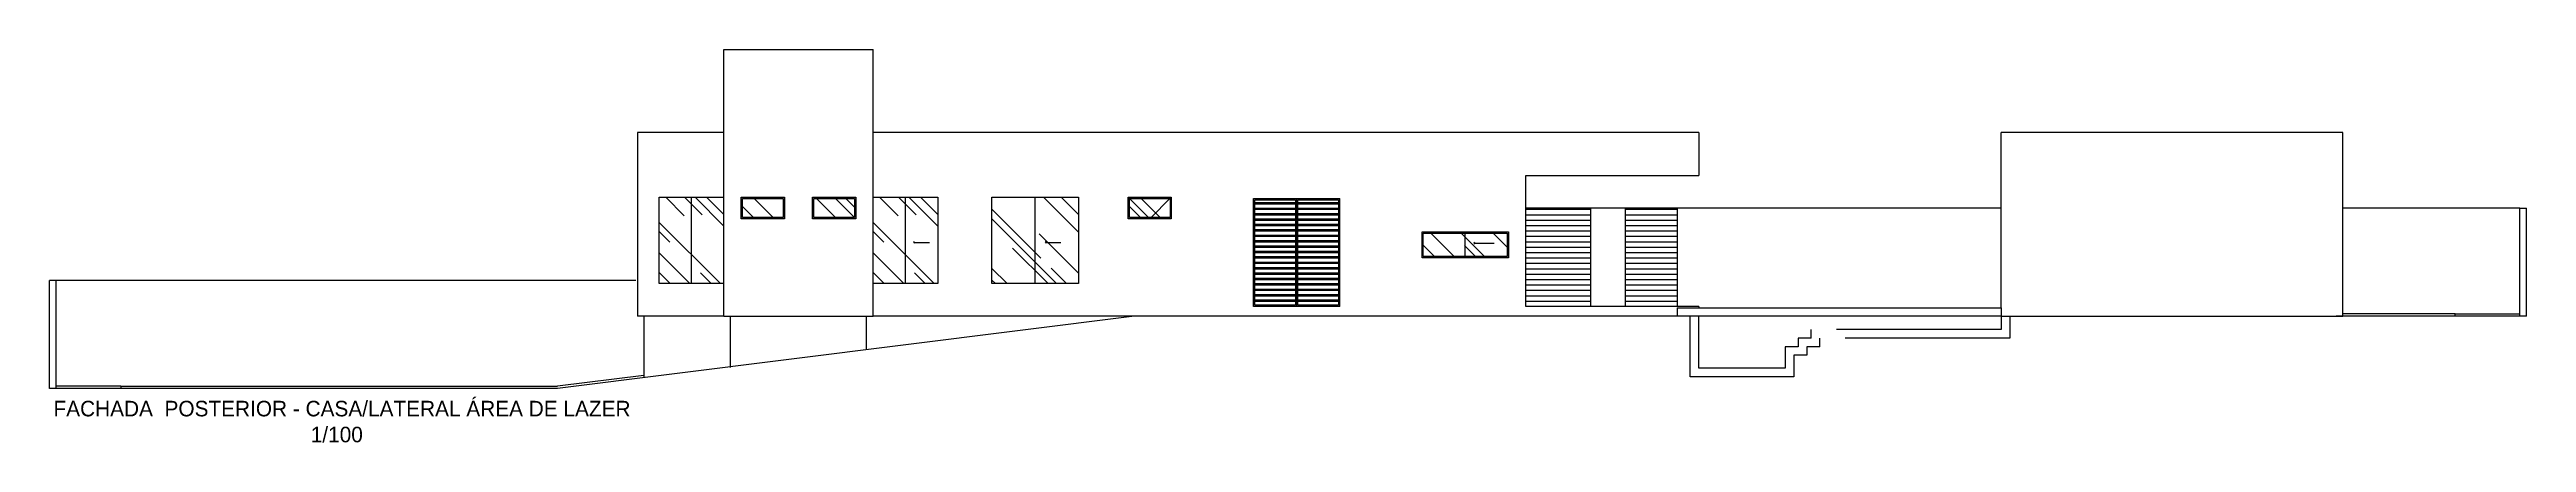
# Model space of a CAD drawing. Header units: feet. Extents: x 1734 to 1931, y 883 to 1088.
# Drawn here: x 1812 to 1869.3, y 940 to 949.1 of the extents above; entities that cross this region are included whole.
import ezdxf

# ---------------------------------------------------------------- set-up
doc = ezdxf.new("R2010")
doc.units = ezdxf.units.FT
doc.header["$LTSCALE"] = 0.3
doc.header["$MEASUREMENT"] = 0
doc.linetypes.add('HIDDEN', pattern=[9.525, 6.35, -3.175])
doc.layers.get('0').update_dxf_attribs({"linetype": 'CONTINUOUS'})
for name, color, linetype in [('1', 1, 'CONTINUOUS'), ('2', 44, 'CONTINUOUS'), ('3', 3, 'CONTINUOUS'), ('4', 4, 'CONTINUOUS'), ('5', 5, 'CONTINUOUS'), ('Cotas', 1, 'CONTINUOUS'), ('projecao', 8, 'HIDDEN'), ('Texto', 44, 'CONTINUOUS')]:
    doc.layers.add(name, color=color, linetype=linetype)
doc.styles.add('style1', font='GOTHIC.TTF')
doc.dimstyles.new('ESC-50', dxfattribs={"dimtxt": 0.1, "dimasz": 0.04, "dimexe": 0.06, "dimexo": 0.15, "dimgap": 0.02, "dimtad": 1, "dimzin": 4, "dimdsep": 46, "dimtxsty": 'style1', "dimblk": 'OBLIQUE', "dimcen": 0.01, "dimdle": 0.04, "dimclrd": 14, "dimclre": 14, "dimclrt": 2, "dimazin": 0, "dimtfac": 1, "dimtix": 1, "dimtmove": 2, "dimatfit": 0, "dimldrblk": 'OPEN90', "dimfxl": 1, "dimtolj": 1, "dimtzin": 4, "dimlwd": -1, "dimlwe": -1, "dimarcsym": 0})

# ---------------------------------------------------------------- blocks, each defined once
blk = doc.blocks.new('_Open90')
at = {"color": 0, "linetype": 'ByBlock', "lineweight": -2}
for p, q in [((0, 0), (-1, 0)), ((-0.5, 0.5), (0, 0)), ((0, 0), (-0.5, -0.5))]:
    blk.add_line(p, q, dxfattribs=at)

msp = doc.modelspace()

# ---------------------------------------------------------------- hatches: boundary and pattern name
at = {"layer": '1', "linetype": 'Continuous'}
h = msp.add_hatch(dxfattribs=at)
h.set_pattern_fill('AR-RROOF,_O', color=256, angle=315)
h.set_pattern_definition([(315, (1826.0887, 943.6898), (2.26274, -0.84853), [15, -2, 5, -1]), (315, (1827.3827, 943.1029), (0.23335, 1.64756), [3, -0.33, 6, -0.75]), (315, (1827.0433, 943.9373), (4.15072, -3.2032), [8, -1.4, 4, -1])])
h.paths.add_polyline_path([(1826.839, 945.69), (1826.089, 945.69), (1826.089, 943.69), (1826.839, 943.69)])
h.paths.add_polyline_path([(1827.589, 945.69), (1826.839, 945.69), (1826.839, 943.69), (1827.589, 943.69)])
h = msp.add_hatch(dxfattribs=at)
h.set_pattern_fill('AR-RROOF,_O', color=256, angle=315)
h.set_pattern_definition([(315, (1828.0187, 945.2198), (2.26274, -0.84853), [15, -2, 5, -1]), (315, (1829.3127, 944.6329), (0.2333, 1.6476), [3, -0.33, 6, -0.75]), (315, (1828.9733, 945.4673), (4.15072, -3.2032), [8, -1.4, 4, -1])])
h.paths.add_polyline_path([(1828.959, 945.66), (1828.019, 945.66), (1828.019, 945.22), (1828.959, 945.22)])
h.paths.add_polyline_path([(1830.609, 945.66), (1829.669, 945.66), (1829.669, 945.22), (1830.609, 945.22)])
h = msp.add_hatch(dxfattribs=at)
h.set_pattern_fill('AR-RROOF,_O', color=256, angle=315)
h.set_pattern_definition([(315, (1831.0387, 943.6898), (2.26274, -0.84853), [15, -2, 5, -1]), (315, (1832.3327, 943.1029), (0.23335, 1.64756), [3, -0.33, 6, -0.75]), (315, (1831.9933, 943.9373), (4.15072, -3.20319), [8, -1.4, 4, -1])])
h.paths.add_polyline_path([(1831.789, 945.69), (1831.039, 945.69), (1831.039, 943.69), (1831.789, 943.69)])
h.paths.add_polyline_path([(1832.539, 945.69), (1831.789, 945.69), (1831.789, 943.69), (1832.539, 943.69)])
h.paths.add_polyline_path([(1834.789, 945.69), (1833.789, 945.69), (1833.789, 943.69), (1834.789, 943.69)])
h.paths.add_polyline_path([(1835.789, 945.69), (1834.789, 945.69), (1834.789, 943.69), (1835.789, 943.69)])
h = msp.add_hatch(dxfattribs=at)
h.set_pattern_fill('AR-RROOF,_O', color=256, angle=315)
h.set_pattern_definition([(315, (1836.9687, 945.2198), (2.2627, -0.8485), [15, -2, 5, -1]), (315, (1838.2627, 944.6329), (0.2333, 1.6476), [3, -0.33, 6, -0.75]), (315, (1837.9233, 945.4673), (4.1507, -3.2032), [8, -1.4, 4, -1])])
h.paths.add_polyline_path([(1837.909, 945.66), (1837.469, 945.22), (1837.909, 945.22)], flags=17)
h.paths.add_polyline_path([(1836.969, 945.66), (1836.969, 945.22), (1837.409, 945.22)], flags=17)
h.paths.add_polyline_path([(1837.909, 945.66), (1836.969, 945.66), (1837.409, 945.22), (1837.469, 945.22)])
h = msp.add_hatch(dxfattribs=at)
h.set_pattern_fill('LINE,_O', color=256)
h.set_pattern_definition([(0, (1839.86775, 943.15983), (0, 0.125), [])])
h.paths.add_polyline_path([(1841.808, 945.6), (1840.868, 945.6), (1840.868, 943.16), (1841.808, 943.16)])
h.paths.add_polyline_path([(1840.808, 945.6), (1839.868, 945.6), (1839.868, 943.16), (1840.808, 943.16)])
h = msp.add_hatch(dxfattribs=at)
h.set_pattern_fill('LINE,_O', color=256)
h.set_pattern_definition([(0, (1839.86868, 943.18982), (0, 0.125), [])])
h.paths.add_polyline_path([(1841.809, 945.63), (1840.869, 945.63), (1840.869, 943.19), (1841.809, 943.19)])
h.paths.add_polyline_path([(1840.809, 945.63), (1839.869, 945.63), (1839.869, 943.19), (1840.809, 943.19)])
h = msp.add_hatch(dxfattribs=at)
h.set_pattern_fill('LINE,_O', color=256)
h.set_pattern_definition([(0, (1846.13868, 943.15982), (0, 0.125), [])])
h.paths.add_polyline_path([(1846.139, 943.19), (1846.139, 943.16), (1847.639, 943.16), (1847.639, 945.44), (1846.139, 945.44)])
h.paths.add_polyline_path([(1848.439, 943.16), (1849.639, 943.16), (1849.639, 945.44), (1848.439, 945.44)])
h = msp.add_hatch(dxfattribs=at)
h.set_pattern_fill('AR-RROOF,_O', color=256, angle=315)
h.set_pattern_definition([(315, (1843.7687, 944.3198), (2.26274, -0.84853), [15, -2, 5, -1]), (315, (1845.0627, 943.7329), (0.2333, 1.6476), [3, -0.33, 6, -0.75]), (315, (1844.7233, 944.5673), (4.1507, -3.2032), [8, -1.4, 4, -1])])
h.paths.add_polyline_path([(1844.739, 944.86), (1843.769, 944.86), (1843.769, 944.32), (1844.739, 944.32)])
h.paths.add_polyline_path([(1845.709, 944.86), (1844.739, 944.86), (1844.739, 944.32), (1845.709, 944.32)])

# ---------------------------------------------------------------- linework, layer by layer
for p, q in [((1857.139, 945.44), (1846.139, 945.44)), ((1847.639, 945.44), (1847.639, 943.16)), ((1848.439, 945.44), (1848.439, 943.16)), ((1849.639, 945.44), (1849.639, 943.16)), ((1869.139, 945.44), (1865.039, 945.44)), ((1825.549, 943.764), (1812.139, 943.764)), ((1867.639, 942.99), (1865.039, 942.99)), ((1825.739, 941.566), (1823.736, 941.314)), ((1813.639, 941.314), (1823.736, 941.314))]:
    msp.add_line(p, q, dxfattribs=at)
msp.add_lwpolyline([(1843.769, 944.86), (1845.709, 944.86), (1845.709, 944.32), (1843.769, 944.32)], close=True, dxfattribs=at)
at = {"layer": '2'}
msp.add_line((1825.739, 942.94), (1825.739, 941.515), dxfattribs=at)
at = {"layer": '3'}
for p, q in [((1825.589, 947.19), (1825.589, 942.94)), ((1827.589, 947.19), (1825.589, 947.19)), ((1850.139, 947.19), (1831.039, 947.19)), ((1850.139, 947.19), (1850.139, 946.19)), ((1865.039, 947.19), (1857.139, 947.19)), ((1857.139, 943.13), (1857.139, 947.19)), ((1865.039, 942.94), (1865.039, 947.19)), ((1846.139, 946.19), (1850.139, 946.19)), ((1846.139, 943.16), (1846.139, 946.19)), ((1839.839, 943.16), (1839.839, 945.66)), ((1839.839, 945.66), (1841.839, 945.66)), ((1841.839, 943.16), (1841.839, 945.66)), ((1841.839, 943.16), (1839.839, 943.16)), ((1850.139, 943.16), (1846.139, 943.16)), ((1850.139, 943.16), (1850.139, 943.13)), ((1827.589, 942.94), (1825.589, 942.94)), ((1827.739, 941.747), (1827.739, 942.94)), ((1830.889, 942.181), (1830.889, 942.94)), ((1857.139, 942.94), (1831.039, 942.94))]:
    msp.add_line(p, q, dxfattribs=at)
for points in [[(1827.589, 943.69), (1826.089, 943.69), (1826.089, 945.69), (1827.589, 945.69)], [(1831.039, 945.69), (1832.539, 945.69), (1832.539, 943.69), (1831.039, 943.69)]]:
    msp.add_lwpolyline(points, dxfattribs=at)
for points in [[(1828.019, 945.66), (1828.959, 945.66), (1828.959, 945.22), (1828.019, 945.22)], [(1829.669, 945.66), (1830.609, 945.66), (1830.609, 945.22), (1829.669, 945.22)], [(1833.789, 945.69), (1835.789, 945.69), (1835.789, 943.69), (1833.789, 943.69)], [(1833.789, 945.69), (1835.789, 945.69), (1835.789, 943.69), (1833.789, 943.69)], [(1836.939, 945.69), (1837.939, 945.69), (1837.939, 945.19), (1836.939, 945.19)], [(1843.739, 944.89), (1845.739, 944.89), (1845.739, 944.29), (1843.739, 944.29)]]:
    msp.add_lwpolyline(points, close=True, dxfattribs=at)
at = {"layer": '4', "linetype": 'Continuous'}
for p, q in [((1827.589, 942.94), (1827.589, 949.11)), ((1827.589, 949.11), (1831.039, 949.11)), ((1831.039, 942.94), (1831.039, 949.11)), ((1827.589, 942.94), (1831.039, 942.94)), ((1849.639, 943.13), (1857.139, 943.13)), ((1849.639, 943.13), (1849.639, 942.94)), ((1857.139, 943.13), (1857.139, 942.94))]:
    msp.add_line(p, q, dxfattribs=at)
for points in [[(1827.989, 945.69), (1828.989, 945.69), (1828.989, 945.19), (1827.989, 945.19)], [(1829.639, 945.69), (1830.639, 945.69), (1830.639, 945.19), (1829.639, 945.19)]]:
    msp.add_lwpolyline(points, close=True, dxfattribs=at)
at = {"layer": '5', "linetype": 'Continuous'}
for p, q in [((1869.139, 942.94), (1869.139, 945.44)), ((1869.139, 945.44), (1869.289, 945.44)), ((1869.289, 942.94), (1869.289, 945.44)), ((1811.989, 941.264), (1811.989, 943.764)), ((1812.139, 943.764), (1811.989, 943.764)), ((1812.139, 941.264), (1812.139, 943.764)), ((1837.087, 942.94), (1823.739, 941.264)), ((1857.139, 942.94), (1865.039, 942.94)), ((1869.289, 942.94), (1864.889, 942.94)), ((1867.639, 942.94), (1867.639, 942.99)), ((1867.639, 942.99), (1869.139, 942.99)), ((1813.639, 941.264), (1811.989, 941.264)), ((1813.639, 941.314), (1812.139, 941.314)), ((1813.639, 941.314), (1813.639, 941.264)), ((1823.739, 941.264), (1813.639, 941.264))]:
    msp.add_line(p, q, dxfattribs=at)
at = {"layer": 'Cotas', "linetype": 'Continuous'}
for p, q in [((1826.839, 943.69), (1826.839, 945.69)), ((1831.789, 943.69), (1831.789, 945.69)), ((1834.789, 943.69), (1834.789, 945.69)), ((1840.839, 945.66), (1840.839, 943.16)), ((1844.739, 944.32), (1844.739, 944.86))]:
    msp.add_line(p, q, dxfattribs=at)
for points in [[(1836.969, 945.66), (1837.909, 945.66), (1837.909, 945.22), (1836.969, 945.22)], [(1840.809, 943.19), (1839.869, 943.19), (1839.869, 945.63), (1840.809, 945.63)], [(1840.869, 945.63), (1841.809, 945.63), (1841.809, 943.19), (1840.869, 943.19)]]:
    msp.add_lwpolyline(points, close=True, dxfattribs=at)
at = {"layer": 'projecao', "ltscale": 2}
for p, q in [((1836.939, 945.69), (1837.439, 945.19)), ((1837.439, 945.19), (1837.939, 945.69)), ((1849.939, 941.53), (1849.939, 942.94)), ((1850.139, 941.73), (1850.139, 942.94)), ((1857.139, 942.63), (1852.739, 942.63)), ((1852.739, 942.43), (1852.739, 942.63)), ((1857.139, 942.94), (1857.139, 942.63)), ((1857.339, 942.94), (1857.339, 942.43)), ((1852.139, 942.23), (1852.139, 941.73)), ((1852.439, 942.23), (1852.139, 942.23)), ((1852.339, 942.03), (1852.339, 941.53)), ((1852.639, 942.03), (1852.339, 942.03)), ((1852.439, 942.43), (1852.439, 942.23)), ((1852.739, 942.43), (1852.439, 942.43)), ((1852.639, 942.23), (1852.639, 942.03)), ((1852.939, 942.23), (1852.639, 942.23)), ((1857.339, 942.43), (1852.939, 942.43)), ((1852.939, 942.23), (1852.939, 942.43)), ((1852.339, 941.53), (1849.939, 941.53)), ((1852.139, 941.73), (1850.139, 941.73))]:
    msp.add_line(p, q, dxfattribs=at)

# ---------------------------------------------------------------- texts
at = {"layer": 'Texto', "insert": (1811.122, 941.31), "char_height": 0.1, "width": 15.06271, "attachment_point": 1, "style": 'style1'}
msp.add_mtext('\\pi7.53136;\\P\\P\\pi0.95848;{\\H3.6x;FACHADA  POSTERIOR - CASA/LATERAL ÁREA DE LAZER\\P\\pi6.90998;1/100}', dxfattribs=at)

# ---------------------------------------------------------------- leaders
at = {"layer": 'Cotas', "linetype": 'Continuous'}
for points in [[(1831.982, 944.645), (1832.342, 944.645)], [(1835.025, 944.645), (1835.385, 944.645)], [(1844.944, 944.626), (1845.408, 944.623)]]:
    msp.add_leader(points, dimstyle='ESC-50', override={"dimgap": 0.02, "dimtad": 0, "dimfxl": 0.278871, "dimfxlon": 1, "dimarcsym": 1}, dxfattribs=at)

doc.saveas('drawing.dxf')
